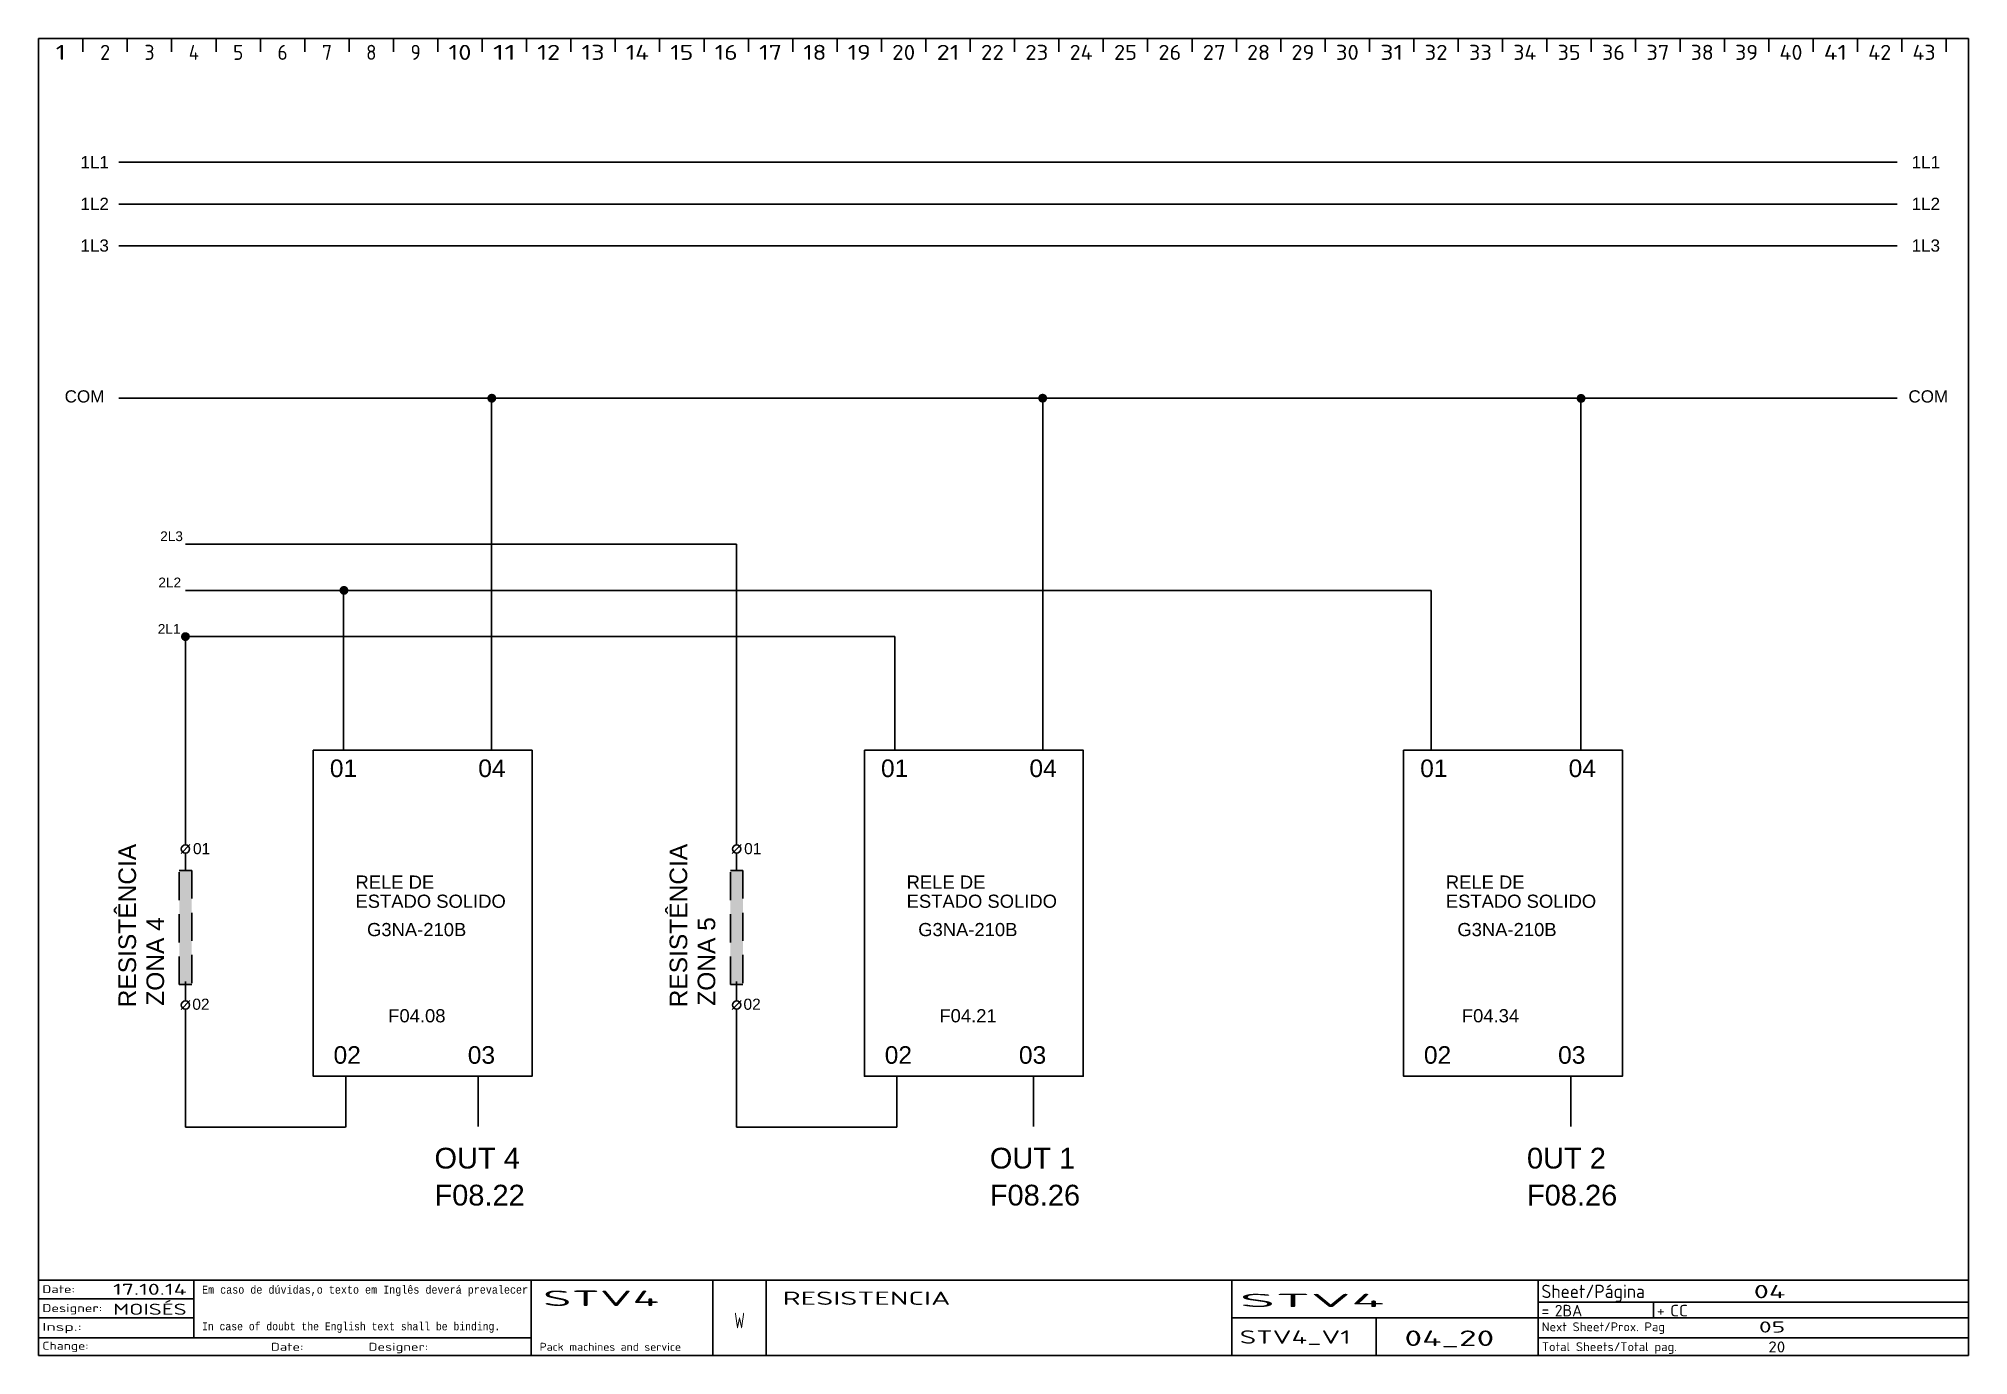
# Model space of a CAD drawing. Header units: millimetres. Extents: x 750 to 2990, y -243 to 998.
# Drawn here: x 2102.4 to 2537.4, y 701.1 to 998.1 of the extents above; entities that cross this region are included whole.
import ezdxf
from ezdxf.enums import TextEntityAlignment as Align

# ---------------------------------------------------------------- set-up
doc = ezdxf.new("R2010")
doc.units = ezdxf.units.MM
doc.linetypes.add('DASHED2', pattern=[9.525, 6.35, -3.175])
doc.linetypes.add('SOLID', pattern=[0])
for name, color, linetype in [('1', 3, 'Continuous'), ('4', 6, 'DASHED2'), ('6', 7, 'Continuous')]:
    doc.layers.add(name, color=color, linetype=linetype)
doc.styles.add('MOJÚLU', font='arial.ttf')
doc.styles.add('MONOTXT', font='monotxt')
doc.styles.get("Standard").update_dxf_attribs({"font": 'ISOCP.SHX'})

msp = doc.modelspace()

# ---------------------------------------------------------------- texts
at = {"layer": '6', "style": 'MOJÚLU'}
for s, height, p in [('1L1', 2.75, (2111.81, 968.89)), ('1L1', 2.75, (2524.57, 968.89)), ('1L2', 2.75, (2111.81, 959.48)), ('1L2', 2.75, (2524.57, 959.48)), ('1L3', 2.75, (2111.81, 950.07)), ('1L3', 2.75, (2524.57, 950.07)), ('COM', 2.75, (2108.25, 916.05)), ('COM', 2.75, (2523.85, 916.05)), ('2L3', 2.2, (2129.78, 884.79)), ('2L2', 2.2, (2129.37, 874.36)), ('2L1', 2.2, (2129.24, 863.89)), ('01', 3.96, (2168.03, 831.57)), ('04', 3.96, (2201.48, 831.57)), ('01', 3.96, (2292.26, 831.57)), ('04', 3.96, (2325.72, 831.57)), ('01', 3.96, (2413.8, 831.57)), ('04', 3.96, (2447.26, 831.57)), ('RELE DE ', 2.97, (2173.8, 806.4)), ('RELE DE ', 2.97, (2298.04, 806.4)), ('RELE DE ', 2.97, (2419.58, 806.4)), ('ESTADO SOLIDO', 2.97, (2173.8, 802.08)), ('ESTADO SOLIDO', 2.97, (2298.04, 802.08)), ('ESTADO SOLIDO', 2.97, (2419.58, 802.08)), ('G3NA-210B', 2.97, (2176.41, 795.69)), ('G3NA-210B', 2.97, (2300.65, 795.69)), ('G3NA-210B', 2.97, (2422.18, 795.69)), ('F04.08', 2.97, (2181.18, 776.25)), ('F04.21', 2.97, (2305.42, 776.25)), ('F04.34', 2.97, (2423.19, 776.25)), ('02', 3.96, (2168.86, 766.91)), ('03', 3.96, (2199.12, 766.91)), ('02', 3.96, (2293.1, 766.91)), ('03', 3.96, (2323.35, 766.91)), ('02', 3.96, (2414.64, 766.91)), ('03', 3.96, (2444.89, 766.91))]:
    msp.add_text(s, height=height, dxfattribs=at).set_placement(p)
for s, p in [('RESISTÊNCIA', (2124.34, 779.63)), ('RESISTÊNCIA', (2248.58, 779.63)), ('ZONA 4', (2130.65, 779.99)), ('ZONA 5', (2254.89, 779.99))]:
    msp.add_text(s, height=3.96, rotation=90, dxfattribs=at).set_placement(p)
for s, p in [('01', (2141.06, 813.43)), ('01', (2265.3, 813.43)), ('02', (2140.91, 778.34)), ('02', (2265.15, 778.34))]:
    msp.add_text(s, height=2.5, dxfattribs=at).set_placement(p, align=Align.BOTTOM_RIGHT)
for s, p in [('OUT 4', (2191.61, 747.96)), ('OUT 1', (2316.79, 747.96)), ('0UT 2', (2437.87, 747.96)), ('F08.22', (2191.61, 739.62)), ('F08.22', (2191.61, 739.62)), ('F08.22', (2191.61, 739.62)), ('F08.26', (2316.79, 739.62)), ('F08.26', (2316.79, 739.62)), ('F08.26', (2316.79, 739.62)), ('F08.26', (2437.87, 739.62)), ('F08.26', (2437.87, 739.62)), ('F08.26', (2437.87, 739.62))]:
    msp.add_text(s, height=4.68, dxfattribs=at).set_placement(p, align=Align.TOP_LEFT)

# ---------------------------------------------------------------- blocks, each defined once
blk = doc.blocks.new('a4 legenda')
at = {"color": 1, "linetype": 'SOLID'}
for p, q in [((-435, 0), (-435, 297)), ((-435, 297), (-435, 294.03)), ((-435, 297), (0, 297)), ((-425, 297), (-425, 294.03)), ((-415, 297), (-415, 294.03)), ((-405, 297), (-405, 294.03)), ((-395, 297), (-395, 294.03)), ((-385, 297), (-385, 294.03)), ((-375, 297), (-375, 294.03)), ((-365, 297), (-365, 294.03)), ((-355, 297), (-355, 294.03)), ((-345, 297), (-345, 294.03)), ((-335, 297), (-335, 294.03)), ((-325, 297), (-325, 294.03)), ((-315, 297), (-315, 294.03)), ((-305, 297), (-305, 294.03)), ((-295, 297), (-295, 294.03)), ((-285, 297), (-285, 294.03)), ((-275, 297), (-275, 294.03)), ((-265, 297), (-265, 294.03)), ((-255, 297), (-255, 294.03)), ((-245, 297), (-245, 294.03)), ((-235, 297), (-235, 294.03)), ((-225, 297), (-225, 294.03)), ((-215, 297), (-215, 294.03)), ((-205, 297), (-205, 294.03)), ((-195, 297), (-195, 294.03)), ((-185, 297), (-185, 294.03)), ((-175, 297), (-175, 294.03)), ((-165, 297), (-165, 294.03)), ((-155, 297), (-155, 294.03)), ((-145, 297), (-145, 294.03)), ((-135, 297), (-135, 294.03)), ((-125, 297), (-125, 294.03)), ((-115, 297), (-115, 294.03)), ((-105, 297), (-105, 294.03)), ((-95, 297), (-95, 294.03)), ((-85, 297), (-85, 294.03)), ((-75, 297), (-75, 294.03)), ((-65, 297), (-65, 294.03)), ((-55, 297), (-55, 294.03)), ((-45, 297), (-45, 294.03)), ((-35, 297), (-35, 294.03)), ((-25, 297), (-25, 294.03)), ((-15, 297), (-15, 294.03)), ((-5, 297), (-5, 294.03)), ((0, 297), (0, 0)), ((-435, 17), (0, 17)), ((-400, 4), (-400, 17)), ((-324, 0), (-324, 17)), ((-283, 0), (-283, 17)), ((-271, 0), (-271, 17)), ((-166, 0), (-166, 17)), ((-97, 0), (-97, 17)), ((-435, 12.75), (-400, 12.75)), ((-97, 12), (0, 12)), ((-71, 8.5), (-71, 12)), ((-435, 8.5), (-400, 8.5)), ((-165.8, 8.5), (0, 8.5)), ((-133.5, 0), (-133.5, 8.5)), ((-435, 4), (-324, 4)), ((0, 0), (-435, 0)), ((-97, 4), (0, 4))]:
    blk.add_line(p, q, dxfattribs=at)
for s, width, p, p2 in [('1', 1.933331, (-431.1484, 292.19), (-428.8516, 292.19)), ('2', 1.109181, (-421.1484, 292.19), (-418.8516, 292.19)), ('3', 1.144135, (-411.1484, 292.19), (-408.8516, 292.19)), ('4', 1.041024, (-401.1484, 292.19), (-398.8516, 292.19)), ('5', 1.144135, (-391.1484, 292.19), (-388.8516, 292.19)), ('6', 1.128517, (-381.1484, 292.19), (-378.8516, 292.19)), ('7', 1.230301, (-371.1484, 292.19), (-368.8516, 292.19)), ('8', 1.230301, (-361.1484, 292.19), (-358.8516, 292.19)), ('9', 1.088599, (-351.1484, 292.19), (-348.8516, 292.19)), ('10', 1.454463, (-342.5938, 292.19), (-337.4062, 292.19)), ('11', 1.798176, (-332.594, 292.19), (-327.406, 292.19)), ('12', 1.376908, (-322.594, 292.19), (-317.406, 292.19)), ('13', 1.400421, (-312.594, 292.19), (-307.406, 292.19)), ('14', 1.329086, (-302.594, 292.19), (-297.406, 292.19)), ('15', 1.400421, (-292.594, 292.19), (-287.406, 292.19)), ('16', 1.389997, (-282.594, 292.19), (-277.406, 292.19)), ('17', 1.455666, (-272.594, 292.19), (-267.406, 292.19)), ('18', 1.455666, (-262.594, 292.19), (-257.406, 292.19)), ('19', 1.362748, (-252.594, 292.19), (-247.406, 292.19)), ('20', 1.22199, (-242.594, 292.19), (-237.406, 292.19)), ('21', 1.455666, (-232.594, 292.19), (-227.406, 292.19)), ('22', 1.166703, (-222.594, 292.19), (-217.406, 292.19)), ('23', 1.18354, (-212.594, 292.19), (-207.406, 292.19)), ('24', 1.132185, (-202.594, 292.19), (-197.406, 292.19)), ('25', 1.18354, (-192.594, 292.19), (-187.406, 292.19)), ('26', 1.176086, (-182.594, 292.19), (-177.406, 292.19)), ('27', 1.222759, (-172.594, 292.19), (-167.406, 292.19)), ('28', 1.222759, (-162.594, 292.19), (-157.406, 292.19)), ('29', 1.15652, (-152.594, 292.19), (-147.406, 292.19)), ('30', 1.22199, (-142.594, 292.19), (-137.406, 292.19)), ('31', 1.455666, (-132.594, 292.19), (-127.406, 292.19)), ('32', 1.166703, (-122.594, 292.19), (-117.406, 292.19)), ('33', 1.18354, (-112.594, 292.19), (-107.406, 292.19)), ('34', 1.132185, (-102.594, 292.19), (-97.406, 292.19)), ('35', 1.18354, (-92.594, 292.19), (-87.406, 292.19)), ('36', 1.176086, (-82.594, 292.19), (-77.406, 292.19)), ('37', 1.222759, (-72.594, 292.19), (-67.406, 292.19)), ('38', 1.222759, (-62.594, 292.19), (-57.406, 292.19)), ('39', 1.15652, (-52.594, 292.19), (-47.406, 292.19)), ('40', 1.131525, (-42.594, 292.19), (-37.406, 292.19)), ('41', 1.329086, (-32.594, 292.19), (-27.406, 292.19)), ('42', 1.083961, (-22.594, 292.19), (-17.406, 292.19)), ('43', 1.098481, (-12.594, 292.19), (-7.406, 292.19))]:
    blk.add_text(s, height=3.39429, dxfattribs=dict(at, width=width)).set_placement(p, p2, align=Align.FIT)
for tag, height, width, p, p2 in [('(142) ', 1.8, 1.384181, (-434.15225, 14.04), (-426.80225, 14.04)), ('(135) Drawn Date', 2.5, 1.427604, (-418.2115, 13.6667), (-401.6156, 13.6667)), ('(133) Page Descr. 1', 3, 1.16129, (-267.254, 11.4), (-229.454, 11.4)), ('(117) Project ', 3, 1.11732, (-164.254, 10.9), (-131.564, 10.9)), ('(127) ', 3, 0.973466, (-96.247, 12.9416), (-72.924, 12.9416)), ('(130) Current Project Page', 3, 1.220513, (-48.386, 12.9), (-41.246, 12.9)), ('(141) ', 1.8, 1.399341, (-434.15225, 9.78), (-420.6703, 9.78)), ('(134) Drawn by', 2.5, 1.52606, (-418.2115, 9.16667), (-401.6156, 9.16667)), ('(132) Project Descr. 4', 3.5, 0.71218, (-278.184, 6.13333), (-275.816, 6.13333)), ('(126) Page Descr. 2', 2.5, 1.274498, (-267.211, 7.16667), (-235.711, 7.16667)), ('(121) ', 2.6, 1.23007, (-96.22, 8.81333), (-94.461, 8.81333)), ('(120) Installation Name', 2.6, 1.057778, (-93.22, 8.81333), (-87.032, 8.81333)), ('(123) ', 2.6, 1.23007, (-70.22, 8.81333), (-68.461, 8.81333)), ('(122) Location Name', 2.6, 1.222769, (-67.22, 8.81333), (-63.246, 8.81333)), ('(140) ', 1.8, 1.730061, (-434.15225, 5.54), (-425.26925, 5.54)), ('(116) Project Description', 3, 1.134799, (-164.254, 2.65), (-139.229, 2.65)), ('(118) Drawing Number', 3.5, 1.218286, (-127.127, 2.13333), (-106.873, 2.13333)), ('(128) ', 2, 1.069362, (-96.165, 5.46104), (-68.391, 5.46104)), ('(131) Current Project Page', 2.5, 1.220513, (-47.239, 5.16667), (-41.289, 5.16667)), ('(139) ', 1.8, 1.330262, (-434.15225, 1.28), (-423.7363, 1.28)), ('(136) ', 1.8, 1.384162, (-382.6522, 1.04), (-375.3023, 1.04)), ('(137) ', 1.8, 1.399336, (-360.6522, 1.04), (-347.1703, 1.04)), ('(138) ', 1.8, 1.477527, (-322.052, 1.04), (-290.174, 1.04)), ('(119) ', 2, 1.061557, (-96.165, 0.96104), (-65.693, 0.96104)), ('(129) Number of pages in installation', 2.5, 1.16636, (-45.109, 0.66667), (-41.289, 0.66667))]:
    blk.add_attdef(tag, text='', height=height, dxfattribs=dict(at, width=width)).set_placement(p, p2, align=Align.FIT)
at = {"color": 1, "linetype": 'SOLID', "style": 'MONOTXT'}
for tag, width, p, p2 in [('(114) ', 0.760706, (-398.1522, 13.92), (-324.668, 13.92)), ('(115) ', 0.74678, (-398.1522, 5.65), (-330.942, 5.65))]:
    blk.add_attdef(tag, text='', height=1.8, dxfattribs=dict(at, width=width)).set_placement(p, p2, align=Align.FIT)
at = {"color": 2, "linetype": 'SOLID'}
for tag, width, p, p2 in [('(124) ', 1.179528, (-321.296, 11.1333), (-295.081, 11.1333)), ('(125) ', 1.189122, (-321.296, 5.18333), (-304.024, 5.18333))]:
    blk.add_attdef(tag, text='', height=3.5, dxfattribs=dict(at, width=width)).set_placement(p, p2, align=Align.FIT)

# ---------------------------------------------------------------- linework, layer by layer
for p, q in [((2120.44, 917.01), (2521.28, 917.01)), ((2204.49, 837.61), (2204.49, 917.01)), ((2328.71, 837.61), (2328.71, 917.01)), ((2450.04, 837.61), (2450.04, 917.01)), ((2135.48, 884.11), (2259.72, 884.13)), ((2154.3, 884.11), (2135.48, 884.11)), ((2259.72, 816.28), (2259.72, 884.13)), ((2204.49, 878.2), (2204.49, 837.61)), ((2144.89, 873.68), (2135.48, 873.68)), ((2144.89, 873.68), (2416.25, 873.68)), ((2171.11, 873.68), (2171.11, 837.61)), ((2416.25, 873.68), (2416.25, 837.61)), ((2135.48, 863.25), (2295.38, 863.3)), ((2135.48, 863.25), (2135.48, 816.28)), ((2295.38, 863.3), (2295.38, 837.61)), ((2171.6, 752.62), (2171.6, 764.08)), ((2201.49, 752.78), (2201.49, 764.08)), ((2295.84, 752.62), (2295.84, 764.08)), ((2326.67, 752.78), (2326.67, 764.08)), ((2447.75, 752.78), (2447.75, 764.08)), ((2171.57, 752.62), (2135.48, 752.62)), ((2295.8, 752.62), (2259.72, 752.62))]:
    msp.add_line(p, q)
for points in [[(2164.27, 837.61), (2213.6, 837.61), (2213.6, 764.08), (2164.27, 764.08)], [(2288.51, 837.61), (2337.84, 837.61), (2337.84, 764.08), (2288.51, 764.08)], [(2410.04, 837.61), (2459.37, 837.61), (2459.37, 764.08), (2410.04, 764.08)]]:
    msp.add_lwpolyline(points, close=True)
at = {"layer": '1', "color": 1, "extrusion": (-1.22461e-16, 0, -1)}
for p, q in [((2134.49, 814.35), (2136.47, 816.34)), ((2258.72, 814.35), (2260.71, 816.34)), ((2134.49, 779.16), (2136.47, 781.15)), ((2258.72, 779.16), (2260.71, 781.15))]:
    msp.add_line(p, q, dxfattribs=at)
for centre in [(-2135.48, 815.35), (-2259.72, 815.35), (-2135.48, 780.16), (-2259.72, 780.16)]:
    msp.add_circle(centre, 0.937, dxfattribs=at)
at = {"layer": '4', "extrusion": (-1.22461e-16, 0, -1)}
for p, q in [((2135.48, 814.41), (2135.48, 810.5)), ((2259.72, 814.41), (2259.72, 810.5)), ((2135.48, 785.49), (2135.48, 781.09)), ((2259.72, 785.49), (2259.72, 781.09))]:
    msp.add_line(p, q, dxfattribs=at)
at = {"layer": '4'}
for points in [[(2134.08, 810.5), (2136.88, 810.5), (2136.88, 784.75), (2134.08, 784.75)], [(2258.32, 810.5), (2261.12, 810.5), (2261.12, 784.75), (2258.32, 784.75)]]:
    msp.add_lwpolyline(points, close=True, dxfattribs=at)
for points in [[(2134.08, 810.5), (2134.08, 784.75), (2136.88, 810.5), (2136.88, 784.75)], [(2258.32, 810.5), (2258.32, 784.75), (2261.12, 810.5), (2261.12, 784.75)]]:
    msp.add_solid(points, dxfattribs=at)
at = {"layer": '6'}
for p, q in [((2521.28, 970.22), (2120.44, 970.22)), ((2521.28, 960.81), (2120.44, 960.81)), ((2521.28, 951.41), (2120.44, 951.41)), ((2135.48, 752.62), (2135.48, 779.22)), ((2259.72, 752.62), (2259.72, 779.22))]:
    msp.add_line(p, q, dxfattribs=at)
for points, const_width in [([(2204.03, 917.01, 1), (2205.03, 917.01, 1)], 1), ([(2328.2, 917.02, 1), (2329.2, 917.02, 1)], 1), ([(2449.57, 916.97, 1), (2450.57, 916.97, 1)], 1), ([(2170.71, 873.68, 1), (2171.71, 873.68, 1)], 1), ([(2134.98, 863.25, 1), (2135.98, 863.25, 1)], 1), ([(2135.48, 863.25, 1), (2135.98, 863.25, 1)], 0.5)]:
    msp.add_lwpolyline(points, format="xyb", close=True, dxfattribs=dict(at, const_width=const_width))

# ---------------------------------------------------------------- block references
ref = msp.add_blockref('a4 legenda', (2537.37, 701.13))
ref.add_attrib('(142) ', 'Date:', dxfattribs={"color": 1, "linetype": 'SOLID', "height": 1.8, "width": 1.384181}).set_placement((2103.22, 715.17), (2110.57, 715.17), align=Align.FIT)
ref.add_attrib('(141) ', 'Designer:', dxfattribs={"color": 1, "linetype": 'SOLID', "height": 1.8, "width": 1.399341}).set_placement((2103.22, 710.91), (2116.7, 710.91), align=Align.FIT)
ref.add_attrib('(140) ', 'Insp.:', dxfattribs={"color": 1, "linetype": 'SOLID', "height": 1.8, "width": 1.730061}).set_placement((2103.22, 706.67), (2112.11, 706.67), align=Align.FIT)
ref.add_attrib('(139) ', 'Change:', dxfattribs={"color": 1, "linetype": 'SOLID', "height": 1.8, "width": 1.330262}).set_placement((2103.22, 702.41), (2113.64, 702.41), align=Align.FIT)
ref.add_attrib('(138) ', 'Pack machines and service', dxfattribs={"color": 1, "linetype": 'SOLID', "height": 1.8, "width": 1.138541}).set_placement((2215.32, 702.17), (2247.2, 702.17), align=Align.FIT)
ref.add_attrib('(137) ', 'Designer:', dxfattribs={"color": 1, "linetype": 'SOLID', "height": 1.8, "width": 1.399336}).set_placement((2176.72, 702.17), (2190.2, 702.17), align=Align.FIT)
ref.add_attrib('(136) ', 'Date:', dxfattribs={"color": 1, "linetype": 'SOLID', "height": 1.8, "width": 1.384162}).set_placement((2154.72, 702.17), (2162.07, 702.17), align=Align.FIT)
ref.add_attrib('(135) Drawn Date', '17.10.14', dxfattribs={"color": 1, "linetype": 'SOLID', "height": 2.5, "width": 1.599605}).set_placement((2119.16, 714.79), (2135.76, 714.79), align=Align.FIT)
ref.add_attrib('(134) Drawn by', 'MOISÉS', dxfattribs={"color": 1, "linetype": 'SOLID', "height": 2.5, "width": 1.584483}).set_placement((2119.16, 710.29), (2135.76, 710.29), align=Align.FIT)
ref.add_attrib('(133) Page Descr. 1', 'RESISTENCIA', dxfattribs={"color": 1, "linetype": 'SOLID', "height": 3, "width": 1.691275}).set_placement((2270.12, 712.53), (2307.92, 712.53), align=Align.FIT)
ref.add_attrib('(132) Project Descr. 4', 'W', dxfattribs={"color": 1, "linetype": 'SOLID', "height": 3.5, "width": 0.71218}).set_placement((2259.19, 707.26), (2261.56, 707.26), align=Align.FIT)
ref.add_attrib('(131) Current Project Page', '05', dxfattribs={"color": 1, "linetype": 'SOLID', "height": 2.5, "width": 1.842931}).set_placement((2490.14, 706.29), (2496.09, 706.29), align=Align.FIT)
ref.add_attrib('(130) Current Project Page', '04', dxfattribs={"color": 1, "linetype": 'SOLID', "height": 3, "width": 1.762963}).set_placement((2488.99, 714.03), (2496.13, 714.03), align=Align.FIT)
ref.add_attrib('(129) Number of pages in installation', '20', dxfattribs={"color": 1, "linetype": 'SOLID', "height": 2.5, "width": 1.22163}).set_placement((2492.27, 701.79), (2496.09, 701.79), align=Align.FIT)
ref.add_attrib('(128) ', 'Next Sheet/Prox. Pag', dxfattribs={"color": 1, "linetype": 'SOLID', "height": 2, "width": 1.069362}).set_placement((2441.21, 706.59), (2468.98, 706.59), align=Align.FIT)
ref.add_attrib('(127) ', 'Sheet/Página', dxfattribs={"color": 1, "linetype": 'SOLID', "height": 3, "width": 0.973466}).set_placement((2441.13, 714.07), (2464.45, 714.07), align=Align.FIT)
ref.add_attrib('(124) ', 'STV4', dxfattribs={"color": 2, "linetype": 'SOLID', "height": 3.5, "width": 2.377778}).set_placement((2216.08, 712.26), (2242.29, 712.26), align=Align.FIT)
ref.add_attrib('(123) ', '+', dxfattribs={"color": 1, "linetype": 'SOLID', "height": 2.6, "width": 1.23007}).set_placement((2467.15, 709.94), (2468.91, 709.94), align=Align.FIT)
ref.add_attrib('(122) Location Name', 'CC', dxfattribs={"color": 1, "linetype": 'SOLID', "height": 2.6, "width": 1.222769}).set_placement((2470.15, 709.94), (2474.13, 709.94), align=Align.FIT)
ref.add_attrib('(121) ', '=', dxfattribs={"color": 1, "linetype": 'SOLID', "height": 2.6, "width": 1.23007}).set_placement((2441.15, 709.94), (2442.91, 709.94), align=Align.FIT)
ref.add_attrib('(120) Installation Name', '2BA', dxfattribs={"color": 1, "linetype": 'SOLID', "height": 2.6, "width": 1.057778}).set_placement((2444.15, 709.94), (2450.34, 709.94), align=Align.FIT)
ref.add_attrib('(119) ', 'Total Sheets/Total pag.', dxfattribs={"color": 1, "linetype": 'SOLID', "height": 2, "width": 1.061557}).set_placement((2441.21, 702.09), (2471.68, 702.09), align=Align.FIT)
ref.add_attrib('(118) Drawing Number', '04_20', dxfattribs={"color": 1, "linetype": 'SOLID', "height": 3.5, "width": 1.502772}).set_placement((2410.25, 703.26), (2430.5, 703.26), align=Align.FIT)
ref.add_attrib('(117) Project ', 'STV4', dxfattribs={"color": 1, "linetype": 'SOLID', "height": 3, "width": 3.459259}).set_placement((2373.12, 712.03), (2405.81, 712.03), align=Align.FIT)
ref.add_attrib('(116) Project Description', 'STV4_V1', dxfattribs={"color": 1, "linetype": 'SOLID', "height": 3, "width": 1.476401}).set_placement((2373.12, 703.78), (2398.15, 703.78), align=Align.FIT)
ref.add_attrib('(115) ', 'In case of doubt the English text shall be binding.', dxfattribs={"color": 1, "linetype": 'SOLID', "height": 1.8, "style": 'MONOTXT', "width": 0.74678}).set_placement((2139.22, 706.78), (2206.43, 706.78), align=Align.FIT)
ref.add_attrib('(114) ', 'Em caso de dúvidas,o texto em Inglês deverá prevalecer', dxfattribs={"color": 1, "linetype": 'SOLID', "height": 1.8, "style": 'MONOTXT', "width": 0.760706}).set_placement((2139.22, 715.05), (2212.71, 715.05), align=Align.FIT)

msp.set_redraw_order([(e.dxf.handle, doc.entitydb.next_handle()) for e in msp.query("TEXT MTEXT ATTDEF DIMENSION ARC_DIMENSION")])  # texts and dimensions are drawn at this point

doc.saveas('drawing.dxf')
